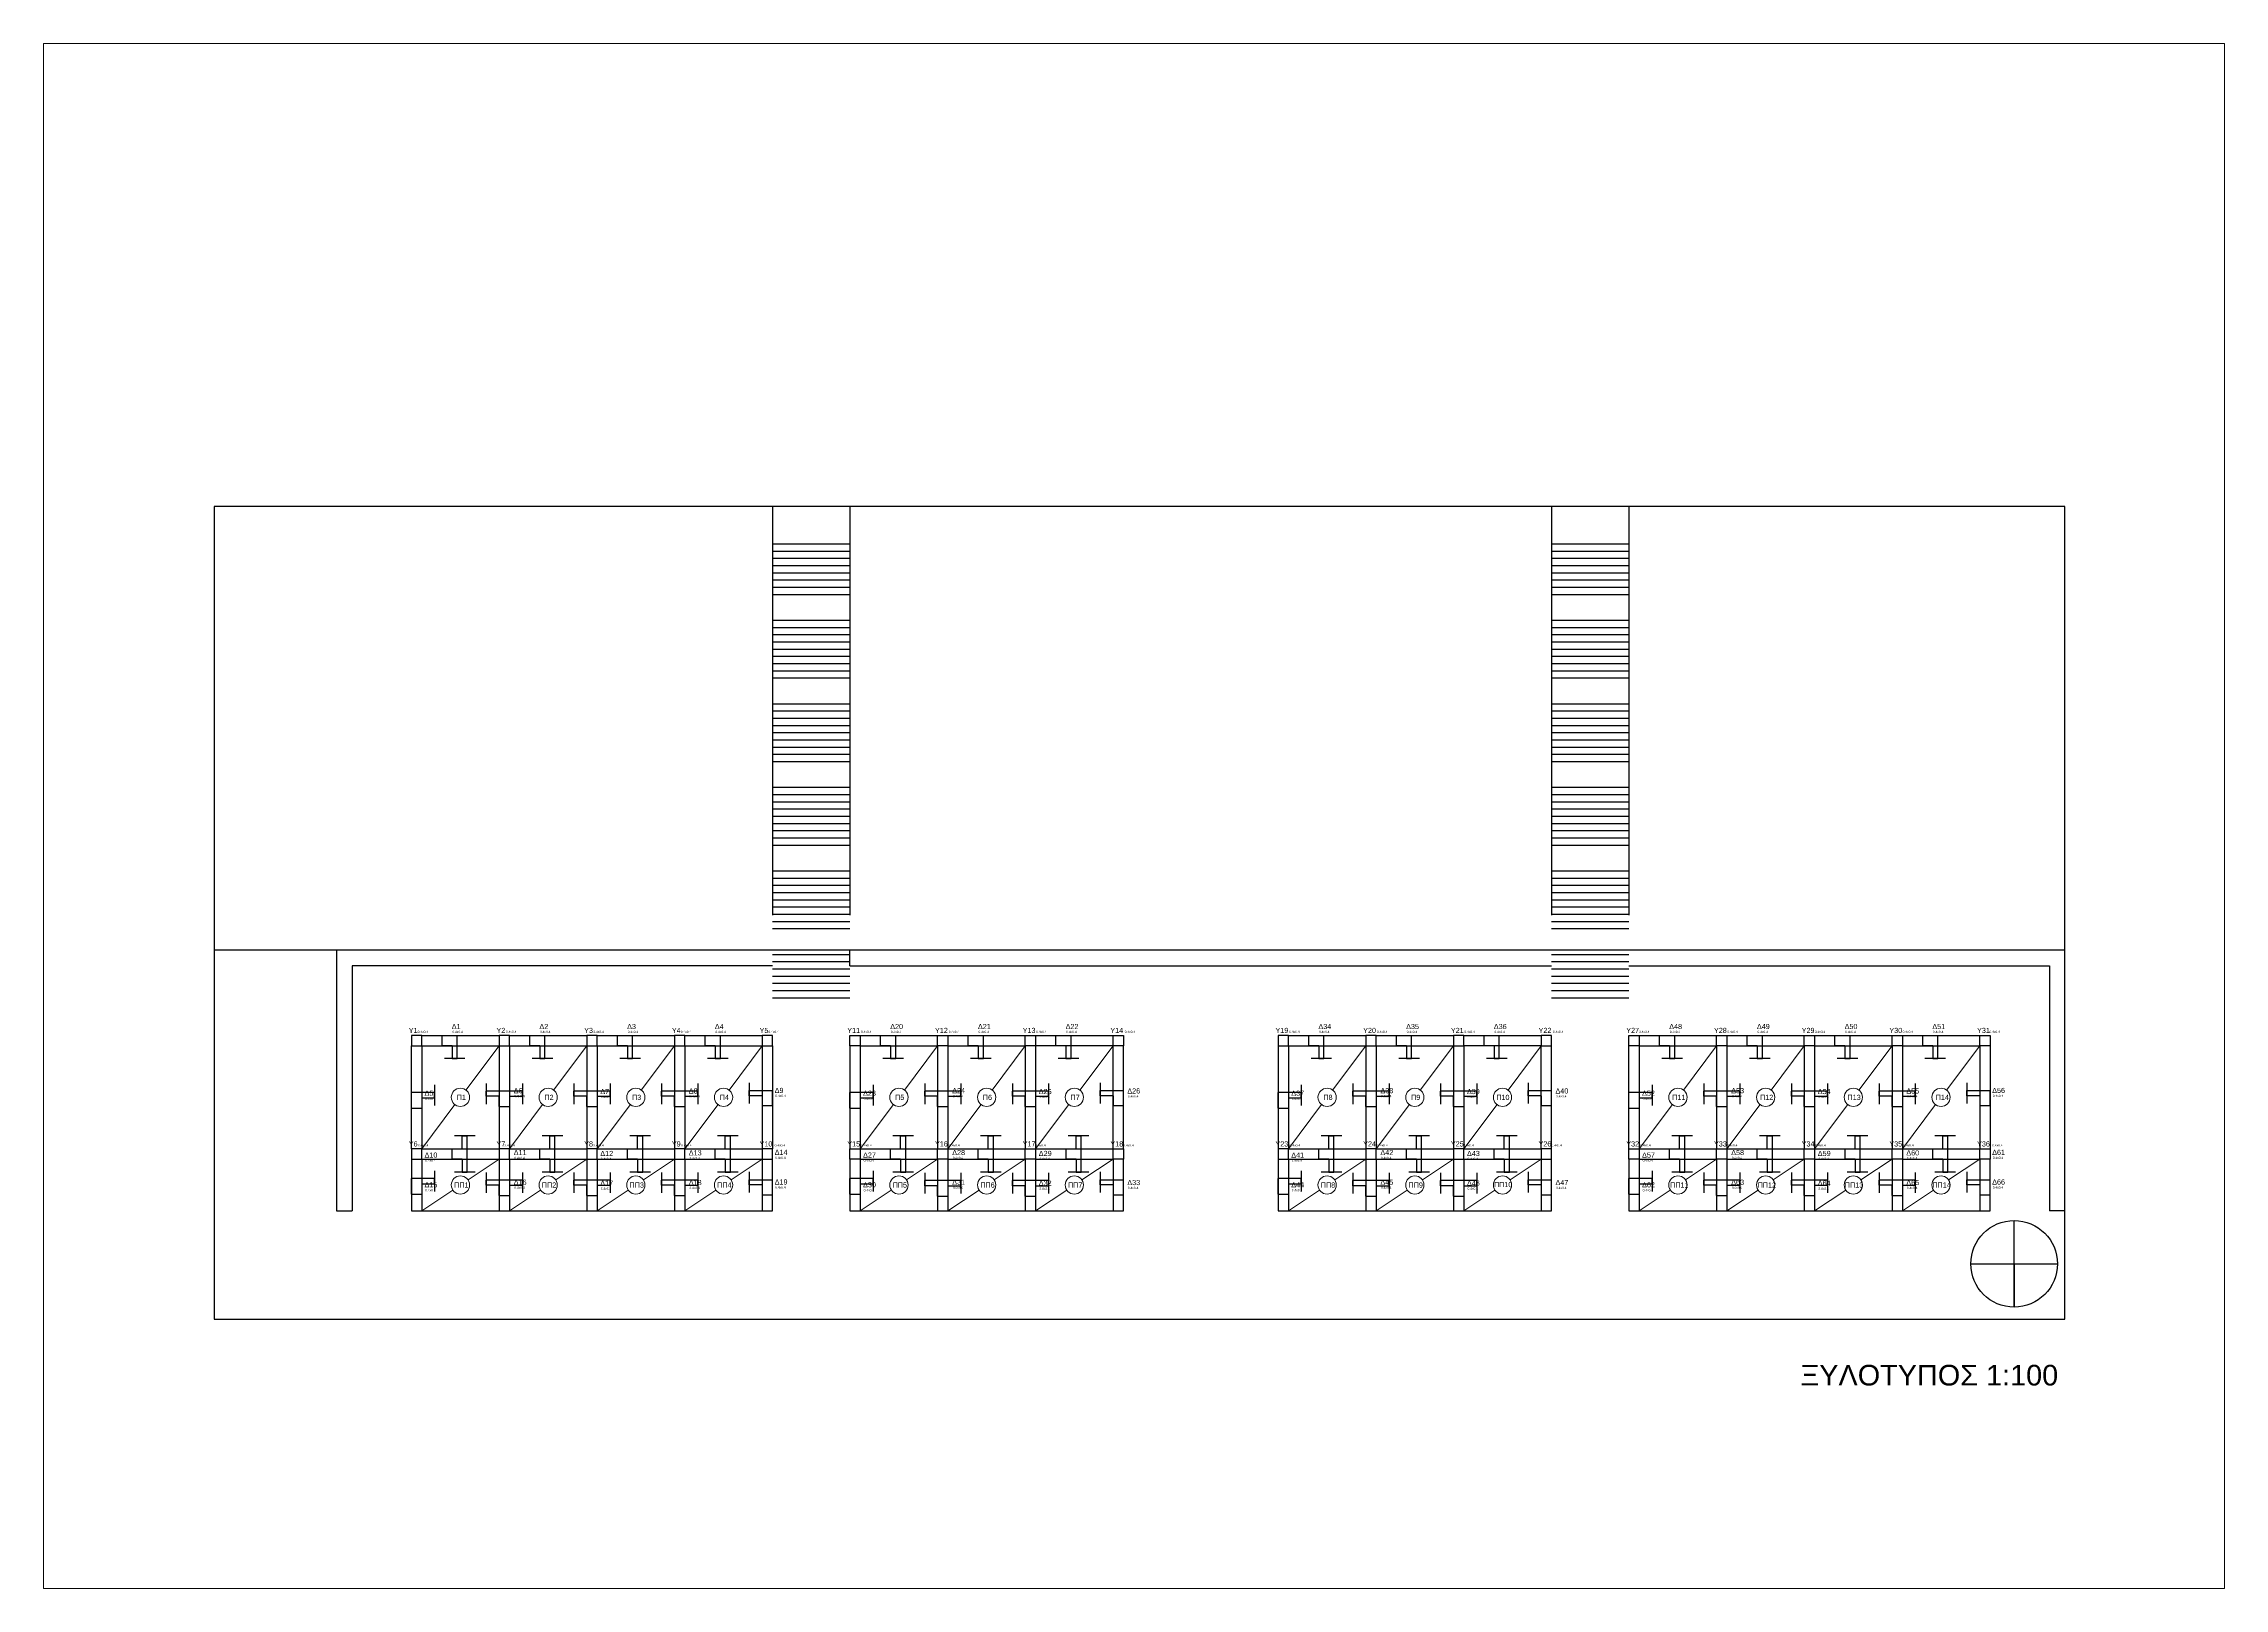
# Paper-space layout 'Layout1' of a CAD drawing. Header units: millimetres. Extents: x -1 to 845, y -1 to 598.
# The model-space entities are those that its viewports show. They can reach past a viewport. Long polylines and large blocks are cut down to what shows.
import ezdxf

# ---------------------------------------------------------------- set-up
doc = ezdxf.new("R2010")
doc.units = ezdxf.units.MM
for name, color, linetype in [('a-epipla', 8, 'Continuous'), ('A-text', 253, 'Continuous'), ('a-toixoi', 5, 'Continuous'), ('diakekomenes', 9, 'Continuous'), ('edafos', 2, 'Continuous'), ('toixoi_provolh', 150, 'Continuous'), ('ypostilwmata', 232, 'Continuous')]:
    doc.layers.add(name, color=color, linetype=linetype)
doc.layers.add('proteinomena iyometra', color=123, linetype='Continuous', lineweight=9)
doc.styles.get("Standard").update_dxf_attribs({"font": 'arial.ttf'})

msp = doc.modelspace()

# ---------------------------------------------------------------- linework, layer by layer
at = {"layer": 'a-epipla'}
for p, q in [((3482.168, 898.572), (3482.168, 901.931)), ((3480.488, 900.252), (3483.847, 900.252))]:
    msp.add_line(p, q, dxfattribs=at)
msp.add_circle((3482.168, 900.252), 1.679, dxfattribs=at)
at = {"layer": 'a-toixoi'}
for p, q in [((3417.135, 912.407), (3417.135, 902.307)), ((3437.035, 911.807), (3437.035, 912.407)), ((3484.135, 902.307), (3484.135, 912.407)), ((3417.735, 911.807), (3417.735, 902.307)), ((3434.035, 911.807), (3417.735, 911.807)), ((3437.035, 911.807), (3464.235, 911.807)), ((3467.235, 911.807), (3483.535, 911.807)), ((3483.535, 911.807), (3483.535, 902.307)), ((3420.435, 909.107), (3423.435, 909.107)), ((3421.211, 909.107), (3421.811, 909.107)), ((3421.211, 909.107), (3421.211, 908.707)), ((3421.811, 908.207), (3421.811, 909.107)), ((3423.835, 909.107), (3426.835, 909.107)), ((3424.611, 909.107), (3425.211, 909.107)), ((3424.611, 909.107), (3424.611, 908.707)), ((3425.211, 908.207), (3425.211, 909.107)), ((3427.235, 909.107), (3430.235, 909.107)), ((3428.011, 909.107), (3428.611, 909.107)), ((3428.011, 909.107), (3428.011, 908.707)), ((3428.611, 908.207), (3428.611, 909.107)), ((3430.635, 909.107), (3433.635, 909.107)), ((3431.411, 909.107), (3432.011, 909.107)), ((3431.411, 909.107), (3431.411, 908.707)), ((3432.011, 908.207), (3432.011, 909.107)), ((3437.435, 909.107), (3440.435, 909.107)), ((3438.211, 909.107), (3438.811, 909.107)), ((3438.211, 909.107), (3438.211, 908.707)), ((3438.811, 908.207), (3438.811, 909.107)), ((3440.835, 909.107), (3443.835, 909.107)), ((3441.611, 909.107), (3442.211, 909.107)), ((3441.611, 909.107), (3441.611, 908.707)), ((3442.211, 908.207), (3442.211, 909.107)), ((3444.235, 909.107), (3447.235, 909.107)), ((3445.011, 909.107), (3445.611, 909.107)), ((3445.011, 909.107), (3445.011, 908.707)), ((3445.611, 908.207), (3445.611, 909.107)), ((3454.035, 909.107), (3457.035, 909.107)), ((3454.811, 909.107), (3455.411, 909.107)), ((3454.811, 909.107), (3454.811, 908.707)), ((3455.411, 908.207), (3455.411, 909.107)), ((3457.435, 909.107), (3460.435, 909.107)), ((3458.211, 909.107), (3458.811, 909.107)), ((3458.211, 909.107), (3458.211, 908.707)), ((3458.811, 908.207), (3458.811, 909.107)), ((3460.835, 909.107), (3463.835, 909.107)), ((3461.611, 909.107), (3462.211, 909.107)), ((3461.611, 909.107), (3461.611, 908.707)), ((3462.211, 908.207), (3462.211, 909.107)), ((3467.635, 909.107), (3470.635, 909.107)), ((3468.411, 909.107), (3469.011, 909.107)), ((3468.411, 909.107), (3468.411, 908.707)), ((3469.011, 908.207), (3469.011, 909.107)), ((3471.035, 909.107), (3474.035, 909.107)), ((3471.811, 909.107), (3472.411, 909.107)), ((3471.811, 909.107), (3471.811, 908.707)), ((3472.411, 908.207), (3472.411, 909.107)), ((3474.435, 909.107), (3477.435, 909.107)), ((3475.211, 909.107), (3475.811, 909.107)), ((3475.211, 909.107), (3475.211, 908.707)), ((3475.811, 908.207), (3475.811, 909.107)), ((3477.835, 909.107), (3480.835, 909.107)), ((3478.611, 909.107), (3479.211, 909.107)), ((3478.611, 909.107), (3478.611, 908.707)), ((3479.211, 908.207), (3479.211, 909.107)), ((3420.035, 904.707), (3420.035, 908.707)), ((3420.435, 908.707), (3423.435, 908.707)), ((3420.435, 908.707), (3420.435, 904.707)), ((3421.611, 908.707), (3421.211, 908.707)), ((3421.611, 908.707), (3421.611, 908.207)), ((3421.611, 908.207), (3421.811, 908.207)), ((3423.435, 908.707), (3423.435, 904.707)), ((3423.835, 908.707), (3423.835, 904.707)), ((3423.835, 908.707), (3426.835, 908.707)), ((3425.011, 908.707), (3424.611, 908.707)), ((3425.011, 908.707), (3425.011, 908.207)), ((3425.011, 908.207), (3425.211, 908.207)), ((3426.835, 908.707), (3426.835, 904.707)), ((3427.235, 908.707), (3427.235, 904.707)), ((3427.235, 908.707), (3430.235, 908.707)), ((3428.411, 908.707), (3428.011, 908.707)), ((3428.411, 908.707), (3428.411, 908.207)), ((3428.411, 908.207), (3428.611, 908.207)), ((3430.235, 908.707), (3430.235, 904.707)), ((3430.635, 908.707), (3430.635, 904.707)), ((3430.635, 908.707), (3433.635, 908.707)), ((3431.811, 908.707), (3431.411, 908.707)), ((3431.811, 908.707), (3431.811, 908.207)), ((3431.811, 908.207), (3432.011, 908.207)), ((3433.635, 908.707), (3433.635, 904.707)), ((3434.035, 908.707), (3434.035, 904.707)), ((3437.035, 908.707), (3437.035, 904.707)), ((3437.435, 908.707), (3437.435, 904.707)), ((3437.435, 908.707), (3440.435, 908.707)), ((3438.611, 908.707), (3438.211, 908.707)), ((3438.611, 908.707), (3438.611, 908.207)), ((3438.611, 908.207), (3438.811, 908.207)), ((3440.435, 908.707), (3440.435, 904.707)), ((3440.835, 908.707), (3443.835, 908.707)), ((3440.835, 908.707), (3440.835, 904.707)), ((3442.011, 908.707), (3441.611, 908.707)), ((3442.011, 908.707), (3442.011, 908.207)), ((3442.011, 908.207), (3442.211, 908.207)), ((3443.835, 908.707), (3443.835, 904.707)), ((3447.235, 908.707), (3444.235, 908.707)), ((3444.235, 908.707), (3444.235, 904.707)), ((3445.411, 908.707), (3445.011, 908.707)), ((3445.411, 908.707), (3445.411, 908.207)), ((3445.411, 908.207), (3445.611, 908.207)), ((3447.235, 904.707), (3447.235, 908.707)), ((3447.635, 904.707), (3447.635, 908.707)), ((3453.635, 908.707), (3453.635, 904.707)), ((3454.035, 908.707), (3454.035, 904.707)), ((3454.035, 908.707), (3457.035, 908.707)), ((3455.211, 908.707), (3454.811, 908.707)), ((3455.211, 908.707), (3455.211, 908.207)), ((3455.211, 908.207), (3455.411, 908.207)), ((3457.035, 908.707), (3457.035, 904.707)), ((3457.435, 908.707), (3460.435, 908.707)), ((3457.435, 908.707), (3457.435, 904.707)), ((3458.611, 908.707), (3458.211, 908.707)), ((3458.611, 908.707), (3458.611, 908.207)), ((3458.611, 908.207), (3458.811, 908.207)), ((3460.435, 908.707), (3460.435, 904.707)), ((3463.835, 908.707), (3460.835, 908.707)), ((3460.835, 908.707), (3460.835, 904.707)), ((3462.011, 908.707), (3461.611, 908.707)), ((3462.011, 908.707), (3462.011, 908.207)), ((3462.011, 908.207), (3462.211, 908.207)), ((3463.835, 904.707), (3463.835, 908.707)), ((3464.235, 904.707), (3464.235, 908.707)), ((3467.235, 904.707), (3467.235, 908.707)), ((3467.635, 908.707), (3470.635, 908.707)), ((3467.635, 908.707), (3467.635, 904.707)), ((3468.811, 908.707), (3468.411, 908.707)), ((3468.811, 908.707), (3468.811, 908.207)), ((3468.811, 908.207), (3469.011, 908.207)), ((3470.635, 908.707), (3470.635, 904.707)), ((3471.035, 908.707), (3471.035, 904.707)), ((3471.035, 908.707), (3474.035, 908.707)), ((3472.211, 908.707), (3471.811, 908.707)), ((3472.211, 908.707), (3472.211, 908.207)), ((3472.211, 908.207), (3472.411, 908.207)), ((3474.035, 908.707), (3474.035, 904.707)), ((3474.435, 908.707), (3474.435, 904.707)), ((3474.435, 908.707), (3477.435, 908.707)), ((3475.611, 908.707), (3475.211, 908.707)), ((3475.611, 908.707), (3475.611, 908.207)), ((3475.611, 908.207), (3475.811, 908.207)), ((3477.435, 908.707), (3477.435, 904.707)), ((3477.835, 908.707), (3477.835, 904.707)), ((3477.835, 908.707), (3480.835, 908.707)), ((3479.011, 908.707), (3478.611, 908.707)), ((3479.011, 908.707), (3479.011, 908.207)), ((3479.011, 908.207), (3479.211, 908.207)), ((3480.835, 908.707), (3480.835, 904.707)), ((3481.235, 908.707), (3481.235, 904.707)), ((3420.035, 906.292), (3420.035, 906.892)), ((3420.935, 906.892), (3420.035, 906.892)), ((3420.435, 906.692), (3420.435, 906.292)), ((3420.435, 906.692), (3420.935, 906.692)), ((3420.935, 906.692), (3420.935, 906.892)), ((3422.935, 906.745), (3422.935, 906.945)), ((3424.335, 906.945), (3422.935, 906.945)), ((3423.435, 906.745), (3422.935, 906.745)), ((3423.435, 906.345), (3423.435, 906.745)), ((3423.435, 906.345), (3423.835, 906.345)), ((3423.835, 906.745), (3423.835, 906.345)), ((3423.835, 906.745), (3424.335, 906.745)), ((3424.335, 906.745), (3424.335, 906.945)), ((3426.335, 906.745), (3426.335, 906.945)), ((3427.735, 906.945), (3426.335, 906.945)), ((3426.835, 906.745), (3426.335, 906.745)), ((3426.835, 906.345), (3426.835, 906.745)), ((3426.835, 906.345), (3427.235, 906.345)), ((3427.235, 906.745), (3427.235, 906.345)), ((3427.235, 906.745), (3427.735, 906.745)), ((3427.735, 906.745), (3427.735, 906.945)), ((3429.735, 906.745), (3429.735, 906.945)), ((3431.135, 906.945), (3429.735, 906.945)), ((3430.235, 906.745), (3429.735, 906.745)), ((3430.235, 906.345), (3430.235, 906.745)), ((3430.235, 906.345), (3430.635, 906.345)), ((3430.635, 906.745), (3430.635, 906.345)), ((3430.635, 906.745), (3431.135, 906.745)), ((3431.135, 906.745), (3431.135, 906.945)), ((3433.135, 906.77), (3433.135, 906.97)), ((3433.135, 906.97), (3434.035, 906.97)), ((3433.635, 906.77), (3433.135, 906.77)), ((3433.635, 906.77), (3433.635, 906.37)), ((3434.035, 906.37), (3433.635, 906.37)), ((3434.035, 906.37), (3434.035, 906.97)), ((3437.035, 906.292), (3437.035, 906.892)), ((3437.935, 906.892), (3437.035, 906.892)), ((3437.435, 906.692), (3437.435, 906.292)), ((3437.435, 906.692), (3437.935, 906.692)), ((3437.935, 906.692), (3437.935, 906.892)), ((3439.935, 906.745), (3439.935, 906.945)), ((3441.335, 906.945), (3439.935, 906.945)), ((3440.435, 906.745), (3439.935, 906.745)), ((3440.435, 906.345), (3440.435, 906.745)), ((3440.435, 906.345), (3440.835, 906.345)), ((3440.835, 906.745), (3440.835, 906.345)), ((3440.835, 906.745), (3441.335, 906.745)), ((3441.335, 906.745), (3441.335, 906.945)), ((3443.335, 906.745), (3443.335, 906.945)), ((3444.735, 906.945), (3443.335, 906.945)), ((3443.835, 906.745), (3443.335, 906.745)), ((3443.835, 906.345), (3443.835, 906.745)), ((3443.835, 906.345), (3444.235, 906.345)), ((3444.235, 906.745), (3444.235, 906.345)), ((3444.235, 906.745), (3444.735, 906.745)), ((3444.735, 906.745), (3444.735, 906.945)), ((3446.735, 906.77), (3446.735, 906.97)), ((3446.735, 906.97), (3447.635, 906.97)), ((3447.235, 906.77), (3446.735, 906.77)), ((3447.235, 906.77), (3447.235, 906.37)), ((3447.635, 906.37), (3447.235, 906.37)), ((3447.635, 906.37), (3447.635, 906.97)), ((3453.635, 906.292), (3453.635, 906.892)), ((3454.535, 906.892), (3453.635, 906.892)), ((3454.035, 906.692), (3454.035, 906.292)), ((3454.035, 906.692), (3454.535, 906.692)), ((3454.535, 906.692), (3454.535, 906.892)), ((3456.535, 906.745), (3456.535, 906.945)), ((3457.935, 906.945), (3456.535, 906.945)), ((3457.035, 906.745), (3456.535, 906.745)), ((3457.035, 906.345), (3457.035, 906.745)), ((3457.035, 906.345), (3457.435, 906.345)), ((3457.435, 906.745), (3457.435, 906.345)), ((3457.435, 906.745), (3457.935, 906.745)), ((3457.935, 906.745), (3457.935, 906.945)), ((3459.935, 906.745), (3459.935, 906.945)), ((3461.335, 906.945), (3459.935, 906.945)), ((3460.435, 906.745), (3459.935, 906.745)), ((3460.435, 906.345), (3460.435, 906.745)), ((3460.435, 906.345), (3460.835, 906.345)), ((3460.835, 906.745), (3460.835, 906.345)), ((3460.835, 906.745), (3461.335, 906.745)), ((3461.335, 906.745), (3461.335, 906.945)), ((3463.335, 906.77), (3463.335, 906.97)), ((3463.335, 906.97), (3464.235, 906.97)), ((3463.835, 906.77), (3463.335, 906.77)), ((3463.835, 906.77), (3463.835, 906.37)), ((3464.235, 906.37), (3463.835, 906.37)), ((3464.235, 906.37), (3464.235, 906.97)), ((3467.235, 906.292), (3467.235, 906.892)), ((3468.135, 906.892), (3467.235, 906.892)), ((3467.635, 906.692), (3467.635, 906.292)), ((3467.635, 906.692), (3468.135, 906.692)), ((3468.135, 906.692), (3468.135, 906.892)), ((3470.135, 906.745), (3470.135, 906.945)), ((3471.535, 906.945), (3470.135, 906.945)), ((3470.635, 906.745), (3470.135, 906.745)), ((3470.635, 906.345), (3470.635, 906.745)), ((3470.635, 906.345), (3471.035, 906.345)), ((3471.035, 906.745), (3471.035, 906.345)), ((3471.035, 906.745), (3471.535, 906.745)), ((3471.535, 906.745), (3471.535, 906.945)), ((3473.535, 906.745), (3473.535, 906.945)), ((3474.935, 906.945), (3473.535, 906.945)), ((3474.035, 906.745), (3473.535, 906.745)), ((3474.035, 906.345), (3474.035, 906.745)), ((3474.035, 906.345), (3474.435, 906.345)), ((3474.435, 906.745), (3474.435, 906.345)), ((3474.435, 906.745), (3474.935, 906.745)), ((3474.935, 906.745), (3474.935, 906.945)), ((3476.935, 906.745), (3476.935, 906.945)), ((3478.335, 906.945), (3476.935, 906.945)), ((3477.435, 906.745), (3476.935, 906.745)), ((3477.435, 906.345), (3477.435, 906.745)), ((3477.435, 906.345), (3477.835, 906.345)), ((3477.835, 906.745), (3477.835, 906.345)), ((3477.835, 906.745), (3478.335, 906.745)), ((3478.335, 906.745), (3478.335, 906.945)), ((3480.335, 906.77), (3480.335, 906.97)), ((3480.335, 906.97), (3481.235, 906.97)), ((3480.835, 906.77), (3480.335, 906.77)), ((3480.835, 906.77), (3480.835, 906.37)), ((3481.235, 906.37), (3480.835, 906.37)), ((3481.235, 906.37), (3481.235, 906.97)), ((3420.035, 906.292), (3420.435, 906.292)), ((3437.035, 906.292), (3437.435, 906.292)), ((3453.635, 906.292), (3454.035, 906.292)), ((3467.235, 906.292), (3467.635, 906.292)), ((3420.435, 904.707), (3423.435, 904.707)), ((3421.6, 904.707), (3422, 904.707)), ((3421.6, 904.707), (3421.6, 904.307)), ((3422, 904.707), (3422, 905.207)), ((3422, 905.207), (3422.2, 905.207)), ((3422.2, 903.807), (3422.2, 905.207)), ((3423.835, 904.707), (3426.835, 904.707)), ((3425, 904.707), (3425.4, 904.707)), ((3425, 904.707), (3425, 904.307)), ((3425.4, 904.707), (3425.4, 905.207)), ((3425.4, 905.207), (3425.6, 905.207)), ((3425.6, 903.807), (3425.6, 905.207)), ((3427.235, 904.707), (3430.235, 904.707)), ((3428.4, 904.707), (3428.8, 904.707)), ((3428.4, 904.707), (3428.4, 904.307)), ((3428.8, 904.707), (3428.8, 905.207)), ((3428.8, 905.207), (3429, 905.207)), ((3429, 903.807), (3429, 905.207)), ((3430.635, 904.707), (3433.635, 904.707)), ((3431.8, 904.707), (3432.2, 904.707)), ((3431.8, 904.707), (3431.8, 904.307)), ((3432.2, 904.707), (3432.2, 905.207)), ((3432.2, 905.207), (3432.4, 905.207)), ((3432.4, 903.807), (3432.4, 905.207)), ((3437.435, 904.707), (3440.435, 904.707)), ((3438.6, 904.707), (3439, 904.707)), ((3438.6, 904.707), (3438.6, 904.307)), ((3439, 904.707), (3439, 905.207)), ((3439, 905.207), (3439.2, 905.207)), ((3439.2, 903.807), (3439.2, 905.207)), ((3440.835, 904.707), (3443.835, 904.707)), ((3442, 904.707), (3442.4, 904.707)), ((3442, 904.707), (3442, 904.307)), ((3442.4, 904.707), (3442.4, 905.207)), ((3442.4, 905.207), (3442.6, 905.207)), ((3442.6, 903.807), (3442.6, 905.207)), ((3444.235, 904.707), (3447.235, 904.707)), ((3445.4, 904.707), (3445.8, 904.707)), ((3445.4, 904.707), (3445.4, 904.307)), ((3445.8, 904.707), (3445.8, 905.207)), ((3445.8, 905.207), (3446, 905.207)), ((3446, 903.807), (3446, 905.207)), ((3454.035, 904.707), (3457.035, 904.707)), ((3455.2, 904.707), (3455.6, 904.707)), ((3455.2, 904.707), (3455.2, 904.307)), ((3455.6, 904.707), (3455.6, 905.207)), ((3455.6, 905.207), (3455.8, 905.207)), ((3455.8, 903.807), (3455.8, 905.207)), ((3457.435, 904.707), (3460.435, 904.707)), ((3458.6, 904.707), (3459, 904.707)), ((3458.6, 904.707), (3458.6, 904.307)), ((3459, 904.707), (3459, 905.207)), ((3459, 905.207), (3459.2, 905.207)), ((3459.2, 903.807), (3459.2, 905.207)), ((3460.835, 904.707), (3463.835, 904.707)), ((3462, 904.707), (3462.4, 904.707)), ((3462, 904.707), (3462, 904.307)), ((3462.4, 904.707), (3462.4, 905.207)), ((3462.4, 905.207), (3462.6, 905.207)), ((3462.6, 903.807), (3462.6, 905.207)), ((3467.635, 904.707), (3470.635, 904.707)), ((3468.8, 904.707), (3469.2, 904.707)), ((3468.8, 904.707), (3468.8, 904.307)), ((3469.2, 904.707), (3469.2, 905.207)), ((3469.2, 905.207), (3469.4, 905.207)), ((3469.4, 903.807), (3469.4, 905.207)), ((3471.035, 904.707), (3474.035, 904.707)), ((3472.2, 904.707), (3472.6, 904.707)), ((3472.2, 904.707), (3472.2, 904.307)), ((3472.6, 904.707), (3472.6, 905.207)), ((3472.6, 905.207), (3472.8, 905.207)), ((3472.8, 903.807), (3472.8, 905.207)), ((3474.435, 904.707), (3477.435, 904.707)), ((3475.6, 904.707), (3476, 904.707)), ((3475.6, 904.707), (3475.6, 904.307)), ((3476, 904.707), (3476, 905.207)), ((3476, 905.207), (3476.2, 905.207)), ((3476.2, 903.807), (3476.2, 905.207)), ((3477.835, 904.707), (3480.835, 904.707)), ((3479, 904.707), (3479.4, 904.707)), ((3479, 904.707), (3479, 904.307)), ((3479.4, 904.707), (3479.4, 905.207)), ((3479.4, 905.207), (3479.6, 905.207)), ((3479.6, 903.807), (3479.6, 905.207)), ((3420.035, 904.307), (3420.035, 902.307)), ((3420.435, 904.307), (3420.435, 902.307)), ((3420.435, 904.307), (3423.435, 904.307)), ((3422, 904.307), (3421.6, 904.307)), ((3422, 904.307), (3422, 903.807)), ((3422, 903.807), (3422.2, 903.807)), ((3423.435, 904.307), (3423.435, 902.307)), ((3423.835, 904.307), (3423.835, 902.307)), ((3423.835, 904.307), (3426.835, 904.307)), ((3425.4, 904.307), (3425, 904.307)), ((3425.4, 904.307), (3425.4, 903.807)), ((3425.4, 903.807), (3425.6, 903.807)), ((3426.835, 904.307), (3426.835, 902.307)), ((3427.235, 904.307), (3427.235, 902.307)), ((3427.235, 904.307), (3430.235, 904.307)), ((3428.8, 904.307), (3428.4, 904.307)), ((3428.8, 904.307), (3428.8, 903.807)), ((3428.8, 903.807), (3429, 903.807)), ((3430.235, 904.307), (3430.235, 902.307)), ((3430.635, 904.307), (3433.635, 904.307)), ((3430.635, 904.307), (3430.635, 902.307)), ((3432.2, 904.307), (3431.8, 904.307)), ((3432.2, 904.307), (3432.2, 903.807)), ((3432.2, 903.807), (3432.4, 903.807)), ((3433.635, 904.307), (3433.635, 902.307)), ((3434.035, 902.307), (3434.035, 904.307)), ((3437.035, 904.307), (3437.035, 902.307)), ((3437.435, 904.307), (3437.435, 902.307)), ((3437.435, 904.307), (3440.435, 904.307)), ((3439, 904.307), (3438.6, 904.307)), ((3439, 904.307), (3439, 903.807)), ((3439, 903.807), (3439.2, 903.807)), ((3440.435, 904.307), (3440.435, 902.307)), ((3440.835, 904.307), (3443.835, 904.307)), ((3440.835, 904.307), (3440.835, 902.307)), ((3442.4, 904.307), (3442, 904.307)), ((3442.4, 904.307), (3442.4, 903.807)), ((3442.4, 903.807), (3442.6, 903.807)), ((3443.835, 904.307), (3443.835, 902.307)), ((3444.235, 904.307), (3447.235, 904.307)), ((3444.235, 904.307), (3444.235, 902.307)), ((3445.8, 904.307), (3445.4, 904.307)), ((3445.8, 904.307), (3445.8, 903.807)), ((3445.8, 903.807), (3446, 903.807)), ((3447.235, 904.307), (3447.235, 902.307)), ((3447.635, 902.307), (3447.635, 904.307)), ((3453.635, 904.307), (3453.635, 902.307)), ((3454.035, 904.307), (3454.035, 902.307)), ((3454.035, 904.307), (3457.035, 904.307)), ((3455.6, 904.307), (3455.2, 904.307)), ((3455.6, 904.307), (3455.6, 903.807)), ((3455.6, 903.807), (3455.8, 903.807)), ((3457.035, 904.307), (3457.035, 902.307)), ((3457.435, 904.307), (3460.435, 904.307)), ((3457.435, 904.307), (3457.435, 902.307)), ((3459, 904.307), (3458.6, 904.307)), ((3459, 904.307), (3459, 903.807)), ((3459, 903.807), (3459.2, 903.807)), ((3460.435, 904.307), (3460.435, 902.307)), ((3460.835, 904.307), (3463.835, 904.307)), ((3460.835, 904.307), (3460.835, 902.307)), ((3462.4, 904.307), (3462, 904.307)), ((3462.4, 904.307), (3462.4, 903.807)), ((3462.4, 903.807), (3462.6, 903.807)), ((3463.835, 904.307), (3463.835, 902.307)), ((3464.235, 902.307), (3464.235, 904.307)), ((3467.235, 904.307), (3467.235, 902.307)), ((3467.635, 904.307), (3467.635, 902.307)), ((3467.635, 904.307), (3470.635, 904.307)), ((3469.2, 904.307), (3468.8, 904.307)), ((3469.2, 904.307), (3469.2, 903.807)), ((3469.2, 903.807), (3469.4, 903.807)), ((3470.635, 904.307), (3470.635, 902.307)), ((3471.035, 904.307), (3471.035, 902.307)), ((3471.035, 904.307), (3474.035, 904.307)), ((3472.6, 904.307), (3472.2, 904.307)), ((3472.6, 904.307), (3472.6, 903.807)), ((3472.6, 903.807), (3472.8, 903.807)), ((3474.035, 904.307), (3474.035, 902.307)), ((3474.435, 904.307), (3474.435, 902.307)), ((3474.435, 904.307), (3477.435, 904.307)), ((3476, 904.307), (3475.6, 904.307)), ((3476, 904.307), (3476, 903.807)), ((3476, 903.807), (3476.2, 903.807)), ((3477.435, 904.307), (3477.435, 902.307)), ((3477.835, 904.307), (3480.835, 904.307)), ((3477.835, 904.307), (3477.835, 902.307)), ((3479.4, 904.307), (3479, 904.307)), ((3479.4, 904.307), (3479.4, 903.807)), ((3479.4, 903.807), (3479.6, 903.807)), ((3480.835, 904.307), (3480.835, 902.307)), ((3481.235, 902.307), (3481.235, 904.307)), ((3420.035, 902.956), (3420.035, 903.556)), ((3420.935, 903.556), (3420.035, 903.556)), ((3420.035, 902.956), (3420.435, 902.956)), ((3420.435, 903.356), (3420.435, 902.956)), ((3420.435, 903.356), (3420.935, 903.356)), ((3420.935, 903.356), (3420.935, 903.556)), ((3422.935, 903.297), (3422.935, 903.497)), ((3424.335, 903.497), (3422.935, 903.497)), ((3423.435, 903.297), (3422.935, 903.297)), ((3423.435, 902.897), (3423.435, 903.297)), ((3423.835, 903.297), (3423.835, 902.897)), ((3423.835, 903.297), (3424.335, 903.297)), ((3424.335, 903.297), (3424.335, 903.497)), ((3426.335, 903.297), (3426.335, 903.497)), ((3427.735, 903.497), (3426.335, 903.497)), ((3426.835, 903.297), (3426.335, 903.297)), ((3426.835, 902.897), (3426.835, 903.297)), ((3427.235, 903.297), (3427.235, 902.897)), ((3427.235, 903.297), (3427.735, 903.297)), ((3427.735, 903.297), (3427.735, 903.497)), ((3429.735, 903.297), (3429.735, 903.497)), ((3431.135, 903.497), (3429.735, 903.497)), ((3430.235, 903.297), (3429.735, 903.297)), ((3430.235, 902.897), (3430.235, 903.297)), ((3430.635, 903.297), (3430.635, 902.897)), ((3430.635, 903.297), (3431.135, 903.297)), ((3431.135, 903.297), (3431.135, 903.497)), ((3433.135, 903.312), (3433.135, 903.512)), ((3433.135, 903.512), (3434.035, 903.512)), ((3433.635, 903.312), (3433.135, 903.312)), ((3433.635, 903.312), (3433.635, 902.912)), ((3434.035, 902.912), (3434.035, 903.512)), ((3437.035, 902.956), (3437.035, 903.556)), ((3437.935, 903.556), (3437.035, 903.556)), ((3437.035, 902.956), (3437.435, 902.956)), ((3437.435, 903.356), (3437.435, 902.956)), ((3437.435, 903.356), (3437.935, 903.356)), ((3437.935, 903.356), (3437.935, 903.556)), ((3439.935, 903.275), (3439.935, 903.475)), ((3441.335, 903.475), (3439.935, 903.475)), ((3440.435, 903.275), (3439.935, 903.275)), ((3440.435, 902.875), (3440.435, 903.275)), ((3440.835, 903.275), (3440.835, 902.875)), ((3440.835, 903.275), (3441.335, 903.275)), ((3441.335, 903.275), (3441.335, 903.475)), ((3443.335, 903.275), (3443.335, 903.475)), ((3444.735, 903.475), (3443.335, 903.475)), ((3443.835, 903.275), (3443.335, 903.275)), ((3443.835, 902.875), (3443.835, 903.275)), ((3444.235, 903.275), (3444.235, 902.875)), ((3444.235, 903.275), (3444.735, 903.275)), ((3444.735, 903.275), (3444.735, 903.475)), ((3446.735, 903.312), (3446.735, 903.512)), ((3446.735, 903.512), (3447.635, 903.512)), ((3447.235, 903.312), (3446.735, 903.312)), ((3447.235, 903.312), (3447.235, 902.912)), ((3447.635, 902.912), (3447.635, 903.512)), ((3453.635, 902.956), (3453.635, 903.556)), ((3454.535, 903.556), (3453.635, 903.556)), ((3453.635, 902.956), (3454.035, 902.956)), ((3454.035, 903.356), (3454.035, 902.956)), ((3454.035, 903.356), (3454.535, 903.356)), ((3454.535, 903.356), (3454.535, 903.556)), ((3456.535, 903.275), (3456.535, 903.475)), ((3457.935, 903.475), (3456.535, 903.475)), ((3457.035, 903.275), (3456.535, 903.275)), ((3457.035, 902.875), (3457.035, 903.275)), ((3457.435, 903.275), (3457.435, 902.875)), ((3457.435, 903.275), (3457.935, 903.275)), ((3457.935, 903.275), (3457.935, 903.475)), ((3459.935, 903.275), (3459.935, 903.475)), ((3461.335, 903.475), (3459.935, 903.475)), ((3460.435, 903.275), (3459.935, 903.275)), ((3460.435, 902.875), (3460.435, 903.275)), ((3460.835, 903.275), (3460.835, 902.875)), ((3460.835, 903.275), (3461.335, 903.275)), ((3461.335, 903.275), (3461.335, 903.475)), ((3463.335, 903.312), (3463.335, 903.512)), ((3463.335, 903.512), (3464.235, 903.512)), ((3463.835, 903.312), (3463.335, 903.312)), ((3463.835, 903.312), (3463.835, 902.912)), ((3464.235, 902.912), (3464.235, 903.512)), ((3467.235, 902.956), (3467.235, 903.556)), ((3468.135, 903.556), (3467.235, 903.556)), ((3467.235, 902.956), (3467.635, 902.956)), ((3467.635, 903.356), (3467.635, 902.956)), ((3467.635, 903.356), (3468.135, 903.356)), ((3468.135, 903.356), (3468.135, 903.556)), ((3470.135, 903.297), (3470.135, 903.497)), ((3471.535, 903.497), (3470.135, 903.497)), ((3470.635, 903.297), (3470.135, 903.297)), ((3470.635, 902.897), (3470.635, 903.297)), ((3471.035, 903.297), (3471.035, 902.897)), ((3471.035, 903.297), (3471.535, 903.297)), ((3471.535, 903.297), (3471.535, 903.497)), ((3473.535, 903.297), (3473.535, 903.497)), ((3474.935, 903.497), (3473.535, 903.497)), ((3474.035, 903.297), (3473.535, 903.297)), ((3474.035, 902.897), (3474.035, 903.297)), ((3474.435, 903.297), (3474.435, 902.897)), ((3474.435, 903.297), (3474.935, 903.297)), ((3474.935, 903.297), (3474.935, 903.497)), ((3476.935, 903.297), (3476.935, 903.497)), ((3478.335, 903.497), (3476.935, 903.497)), ((3477.435, 903.297), (3476.935, 903.297)), ((3477.435, 902.897), (3477.435, 903.297)), ((3477.835, 903.297), (3477.835, 902.897)), ((3477.835, 903.297), (3478.335, 903.297)), ((3478.335, 903.297), (3478.335, 903.497)), ((3480.335, 903.312), (3480.335, 903.512)), ((3480.335, 903.512), (3481.235, 903.512)), ((3480.835, 903.312), (3480.335, 903.312)), ((3480.835, 903.312), (3480.835, 902.912)), ((3481.235, 902.912), (3481.235, 903.512)), ((3417.135, 902.307), (3417.735, 902.307)), ((3420.035, 902.307), (3420.435, 902.307)), ((3423.435, 902.897), (3423.835, 902.897)), ((3423.435, 902.307), (3423.835, 902.307)), ((3426.835, 902.897), (3427.235, 902.897)), ((3426.835, 902.307), (3427.235, 902.307)), ((3430.235, 902.897), (3430.635, 902.897)), ((3430.235, 902.307), (3430.635, 902.307)), ((3434.035, 902.912), (3433.635, 902.912)), ((3433.635, 902.307), (3434.035, 902.307)), ((3437.035, 902.307), (3437.435, 902.307)), ((3440.435, 902.875), (3440.835, 902.875)), ((3440.435, 902.307), (3440.835, 902.307)), ((3443.835, 902.875), (3444.235, 902.875)), ((3443.835, 902.307), (3444.235, 902.307)), ((3447.635, 902.912), (3447.235, 902.912)), ((3447.235, 902.307), (3447.635, 902.307)), ((3453.635, 902.307), (3454.035, 902.307)), ((3457.035, 902.875), (3457.435, 902.875)), ((3457.035, 902.307), (3457.435, 902.307)), ((3460.435, 902.875), (3460.835, 902.875)), ((3460.435, 902.307), (3460.835, 902.307)), ((3464.235, 902.912), (3463.835, 902.912)), ((3463.835, 902.307), (3464.235, 902.307)), ((3467.235, 902.307), (3467.635, 902.307)), ((3470.635, 902.897), (3471.035, 902.897)), ((3470.635, 902.307), (3471.035, 902.307)), ((3474.035, 902.897), (3474.435, 902.897)), ((3474.035, 902.307), (3474.435, 902.307)), ((3477.435, 902.897), (3477.835, 902.897)), ((3477.435, 902.307), (3477.835, 902.307)), ((3481.235, 902.912), (3480.835, 902.912)), ((3480.835, 902.307), (3481.235, 902.307)), ((3484.135, 902.307), (3483.535, 902.307))]:
    msp.add_line(p, q, dxfattribs=at)
at = {"layer": 'diakekomenes'}
for p, q in [((3434.035, 929.607), (3434.035, 913.767)), ((3437.035, 929.607), (3437.035, 924.267)), ((3464.235, 929.607), (3464.235, 913.767)), ((3467.235, 929.607), (3467.235, 924.267)), ((3434.035, 928.167), (3437.035, 928.167)), ((3434.035, 927.887), (3437.035, 927.887)), ((3434.035, 927.607), (3437.035, 927.607)), ((3464.235, 928.167), (3467.235, 928.167)), ((3464.235, 927.887), (3467.235, 927.887)), ((3464.235, 927.607), (3467.235, 927.607)), ((3434.035, 927.327), (3437.035, 927.327)), ((3434.035, 927.047), (3437.035, 927.047)), ((3434.035, 926.767), (3437.035, 926.767)), ((3464.235, 927.327), (3467.235, 927.327)), ((3464.235, 927.047), (3467.235, 927.047)), ((3464.235, 926.767), (3467.235, 926.767)), ((3434.035, 926.487), (3437.035, 926.487)), ((3434.035, 926.207), (3437.035, 926.207)), ((3464.235, 926.487), (3467.235, 926.487)), ((3464.235, 926.207), (3467.235, 926.207)), ((3434.035, 925.207), (3437.035, 925.207)), ((3434.035, 924.927), (3437.035, 924.927)), ((3464.235, 925.207), (3467.235, 925.207)), ((3464.235, 924.927), (3467.235, 924.927)), ((3434.035, 924.647), (3437.035, 924.647)), ((3434.035, 924.367), (3437.035, 924.367)), ((3434.035, 924.087), (3437.035, 924.087)), ((3437.035, 924.267), (3437.035, 913.767)), ((3464.235, 924.647), (3467.235, 924.647)), ((3464.235, 924.367), (3467.235, 924.367)), ((3464.235, 924.087), (3467.235, 924.087)), ((3467.235, 924.267), (3467.235, 913.767)), ((3434.035, 923.807), (3437.035, 923.807)), ((3434.035, 923.527), (3437.035, 923.527)), ((3434.035, 923.247), (3437.035, 923.247)), ((3464.235, 923.807), (3467.235, 923.807)), ((3464.235, 923.527), (3467.235, 923.527)), ((3464.235, 923.247), (3467.235, 923.247)), ((3434.035, 922.967), (3437.035, 922.967)), ((3464.235, 922.967), (3467.235, 922.967)), ((3434.035, 921.967), (3437.035, 921.967)), ((3434.035, 921.687), (3437.035, 921.687)), ((3464.235, 921.967), (3467.235, 921.967)), ((3464.235, 921.687), (3467.235, 921.687)), ((3434.035, 921.407), (3437.035, 921.407)), ((3434.035, 921.127), (3437.035, 921.127)), ((3434.035, 920.847), (3437.035, 920.847)), ((3464.235, 921.407), (3467.235, 921.407)), ((3464.235, 921.127), (3467.235, 921.127)), ((3464.235, 920.847), (3467.235, 920.847)), ((3434.035, 920.567), (3437.035, 920.567)), ((3434.035, 920.287), (3437.035, 920.287)), ((3434.035, 920.007), (3437.035, 920.007)), ((3464.235, 920.567), (3467.235, 920.567)), ((3464.235, 920.287), (3467.235, 920.287)), ((3464.235, 920.007), (3467.235, 920.007)), ((3434.035, 919.727), (3437.035, 919.727)), ((3464.235, 919.727), (3467.235, 919.727)), ((3434.035, 918.727), (3437.035, 918.727)), ((3434.035, 918.447), (3437.035, 918.447)), ((3434.035, 918.167), (3437.035, 918.167)), ((3464.235, 918.727), (3467.235, 918.727)), ((3464.235, 918.447), (3467.235, 918.447)), ((3464.235, 918.167), (3467.235, 918.167)), ((3434.035, 917.887), (3437.035, 917.887)), ((3434.035, 917.607), (3437.035, 917.607)), ((3434.035, 917.327), (3437.035, 917.327)), ((3464.235, 917.887), (3467.235, 917.887)), ((3464.235, 917.607), (3467.235, 917.607)), ((3464.235, 917.327), (3467.235, 917.327)), ((3434.035, 917.047), (3437.035, 917.047)), ((3434.035, 916.767), (3437.035, 916.767)), ((3434.035, 916.487), (3437.035, 916.487)), ((3464.235, 917.047), (3467.235, 917.047)), ((3464.235, 916.767), (3467.235, 916.767)), ((3464.235, 916.487), (3467.235, 916.487)), ((3434.035, 915.487), (3437.035, 915.487)), ((3434.035, 915.207), (3437.035, 915.207)), ((3434.035, 914.927), (3437.035, 914.927)), ((3464.235, 915.487), (3467.235, 915.487)), ((3464.235, 915.207), (3467.235, 915.207)), ((3464.235, 914.927), (3467.235, 914.927)), ((3434.035, 914.647), (3437.035, 914.647)), ((3434.035, 914.367), (3437.035, 914.367)), ((3434.035, 914.087), (3437.035, 914.087)), ((3464.235, 914.647), (3467.235, 914.647)), ((3464.235, 914.367), (3467.235, 914.367)), ((3464.235, 914.087), (3467.235, 914.087)), ((3434.035, 913.807), (3437.035, 913.807)), ((3434.035, 913.527), (3437.035, 913.527)), ((3434.035, 913.247), (3437.035, 913.247)), ((3464.235, 913.807), (3467.235, 913.807)), ((3464.235, 913.527), (3467.235, 913.527)), ((3464.235, 913.247), (3467.235, 913.247)), ((3434.035, 912.247), (3437.035, 912.247)), ((3464.235, 912.247), (3467.235, 912.247)), ((3434.035, 911.967), (3437.035, 911.967)), ((3434.035, 911.687), (3437.035, 911.687)), ((3434.035, 911.407), (3437.035, 911.407)), ((3464.235, 911.967), (3467.235, 911.967)), ((3464.235, 911.687), (3467.235, 911.687)), ((3464.235, 911.407), (3467.235, 911.407)), ((3434.035, 911.127), (3437.035, 911.127)), ((3434.035, 910.847), (3437.035, 910.847)), ((3434.035, 910.567), (3437.035, 910.567)), ((3464.235, 911.127), (3467.235, 911.127)), ((3464.235, 910.847), (3467.235, 910.847)), ((3464.235, 910.567), (3467.235, 910.567)), ((3422.111, 908.207), (3421.311, 908.207)), ((3425.511, 908.207), (3424.711, 908.207)), ((3428.911, 908.207), (3428.111, 908.207)), ((3432.311, 908.207), (3431.511, 908.207)), ((3439.111, 908.207), (3438.311, 908.207)), ((3442.511, 908.207), (3441.711, 908.207)), ((3445.911, 908.207), (3445.111, 908.207)), ((3455.711, 908.207), (3454.911, 908.207)), ((3459.111, 908.207), (3458.311, 908.207)), ((3462.511, 908.207), (3461.711, 908.207)), ((3469.311, 908.207), (3468.511, 908.207)), ((3472.711, 908.207), (3471.911, 908.207)), ((3476.111, 908.207), (3475.311, 908.207)), ((3479.511, 908.207), (3478.711, 908.207)), ((3420.935, 907.192), (3420.935, 906.392)), ((3422.935, 907.245), (3422.935, 906.445)), ((3424.335, 907.245), (3424.335, 906.445)), ((3426.335, 907.245), (3426.335, 906.445)), ((3427.735, 907.245), (3427.735, 906.445)), ((3429.735, 907.245), (3429.735, 906.445)), ((3431.135, 907.245), (3431.135, 906.445)), ((3433.135, 907.27), (3433.135, 906.47)), ((3437.935, 907.192), (3437.935, 906.392)), ((3439.935, 907.245), (3439.935, 906.445)), ((3441.335, 907.245), (3441.335, 906.445)), ((3443.335, 907.245), (3443.335, 906.445)), ((3444.735, 907.245), (3444.735, 906.445)), ((3446.735, 907.27), (3446.735, 906.47)), ((3454.535, 907.192), (3454.535, 906.392)), ((3456.535, 907.245), (3456.535, 906.445)), ((3457.935, 907.245), (3457.935, 906.445)), ((3459.935, 907.245), (3459.935, 906.445)), ((3461.335, 907.245), (3461.335, 906.445)), ((3463.335, 907.27), (3463.335, 906.47)), ((3468.135, 907.192), (3468.135, 906.392)), ((3470.135, 907.245), (3470.135, 906.445)), ((3471.535, 907.245), (3471.535, 906.445)), ((3473.535, 907.245), (3473.535, 906.445)), ((3474.935, 907.245), (3474.935, 906.445)), ((3476.935, 907.245), (3476.935, 906.445)), ((3478.335, 907.245), (3478.335, 906.445)), ((3480.335, 907.27), (3480.335, 906.47)), ((3422.5, 905.207), (3421.7, 905.207)), ((3425.9, 905.207), (3425.1, 905.207)), ((3429.3, 905.207), (3428.5, 905.207)), ((3432.7, 905.207), (3431.9, 905.207)), ((3439.5, 905.207), (3438.7, 905.207)), ((3442.9, 905.207), (3442.1, 905.207)), ((3446.3, 905.207), (3445.5, 905.207)), ((3456.1, 905.207), (3455.3, 905.207)), ((3459.5, 905.207), (3458.7, 905.207)), ((3462.9, 905.207), (3462.1, 905.207)), ((3469.7, 905.207), (3468.9, 905.207)), ((3473.1, 905.207), (3472.3, 905.207)), ((3476.5, 905.207), (3475.7, 905.207)), ((3479.9, 905.207), (3479.1, 905.207)), ((3420.935, 903.856), (3420.935, 903.056)), ((3422.5, 903.807), (3421.7, 903.807)), ((3422.935, 903.797), (3422.935, 902.997)), ((3424.335, 903.797), (3424.335, 902.997)), ((3425.9, 903.807), (3425.1, 903.807)), ((3426.335, 903.797), (3426.335, 902.997)), ((3427.735, 903.797), (3427.735, 902.997)), ((3429.3, 903.807), (3428.5, 903.807)), ((3429.735, 903.797), (3429.735, 902.997)), ((3431.135, 903.797), (3431.135, 902.997)), ((3432.7, 903.807), (3431.9, 903.807)), ((3433.135, 903.812), (3433.135, 903.012)), ((3437.935, 903.856), (3437.935, 903.056)), ((3439.5, 903.807), (3438.7, 903.807)), ((3442.9, 903.807), (3442.1, 903.807)), ((3446.3, 903.807), (3445.5, 903.807)), ((3446.735, 903.812), (3446.735, 903.012)), ((3454.535, 903.856), (3454.535, 903.056)), ((3456.1, 903.807), (3455.3, 903.807)), ((3459.5, 903.807), (3458.7, 903.807)), ((3462.9, 903.807), (3462.1, 903.807)), ((3463.335, 903.812), (3463.335, 903.012)), ((3468.135, 903.856), (3468.135, 903.056)), ((3469.7, 903.807), (3468.9, 903.807)), ((3470.135, 903.797), (3470.135, 902.997)), ((3471.535, 903.797), (3471.535, 902.997)), ((3473.1, 903.807), (3472.3, 903.807)), ((3473.535, 903.797), (3473.535, 902.997)), ((3474.935, 903.797), (3474.935, 902.997)), ((3476.5, 903.807), (3475.7, 903.807)), ((3476.935, 903.797), (3476.935, 902.997)), ((3478.335, 903.797), (3478.335, 902.997)), ((3479.9, 903.807), (3479.1, 903.807)), ((3480.335, 903.812), (3480.335, 903.012)), ((3439.935, 903.775), (3439.935, 902.975)), ((3441.335, 903.775), (3441.335, 902.975)), ((3443.335, 903.775), (3443.335, 902.975)), ((3444.735, 903.775), (3444.735, 902.975)), ((3456.535, 903.775), (3456.535, 902.975)), ((3457.935, 903.775), (3457.935, 902.975)), ((3459.935, 903.775), (3459.935, 902.975)), ((3461.335, 903.775), (3461.335, 902.975)), ((3420.035, 902.307), (3434.035, 902.307)), ((3437.035, 902.307), (3447.635, 902.307)), ((3453.635, 902.307), (3464.235, 902.307)), ((3467.235, 902.307), (3481.235, 902.307))]:
    msp.add_line(p, q, dxfattribs=at)
at = {"layer": 'edafos'}
for p, q in [((3484.135, 912.407), (3412.385, 912.407)), ((3482.168, 900.252), (3482.168, 898.572)), ((3482.168, 898.572), (3482.168, 900.252)), ((3482.168, 900.252), (3482.168, 898.572)), ((3482.168, 898.572), (3482.168, 900.252))]:
    msp.add_line(p, q, dxfattribs=at)
msp.add_lwpolyline([(3412.385, 898.107), (3484.135, 898.107), (3484.135, 929.607), (3412.385, 929.607)], close=True, dxfattribs=at)
at = {"layer": 'proteinomena iyometra'}
for p, q in [((3422.148, 906.99), (3423.435, 908.707)), ((3425.548, 906.99), (3426.835, 908.707)), ((3428.948, 906.99), (3430.235, 908.707)), ((3432.348, 906.99), (3433.635, 908.707)), ((3439.148, 906.99), (3440.435, 908.707)), ((3442.548, 906.99), (3443.835, 908.707)), ((3445.948, 906.99), (3447.235, 908.707)), ((3455.748, 906.99), (3457.035, 908.707)), ((3459.148, 906.99), (3460.435, 908.707)), ((3462.548, 906.99), (3463.835, 908.707)), ((3469.348, 906.99), (3470.635, 908.707)), ((3472.748, 906.99), (3474.035, 908.707)), ((3476.148, 906.99), (3477.435, 908.707)), ((3479.548, 906.99), (3480.835, 908.707)), ((3420.435, 904.707), (3421.723, 906.423)), ((3423.835, 904.707), (3425.123, 906.423)), ((3427.235, 904.707), (3428.523, 906.423)), ((3430.635, 904.707), (3431.923, 906.423)), ((3437.435, 904.707), (3438.723, 906.423)), ((3440.835, 904.707), (3442.123, 906.423)), ((3444.235, 904.707), (3445.523, 906.423)), ((3454.035, 904.707), (3455.323, 906.423)), ((3457.435, 904.707), (3458.723, 906.423)), ((3460.835, 904.707), (3462.123, 906.423)), ((3467.635, 904.707), (3468.923, 906.423)), ((3471.035, 904.707), (3472.323, 906.423)), ((3474.435, 904.707), (3475.723, 906.423)), ((3477.835, 904.707), (3479.123, 906.423)), ((3422.23, 903.503), (3423.435, 904.307)), ((3425.63, 903.503), (3426.835, 904.307)), ((3429.03, 903.503), (3430.235, 904.307)), ((3432.43, 903.503), (3433.635, 904.307)), ((3439.23, 903.503), (3440.435, 904.307)), ((3442.63, 903.503), (3443.835, 904.307)), ((3446.03, 903.503), (3447.235, 904.307)), ((3455.83, 903.503), (3457.035, 904.307)), ((3459.23, 903.503), (3460.435, 904.307)), ((3462.63, 903.503), (3463.835, 904.307)), ((3469.43, 903.503), (3470.635, 904.307)), ((3472.83, 903.503), (3474.035, 904.307)), ((3476.23, 903.503), (3477.435, 904.307)), ((3479.63, 903.503), (3480.835, 904.307)), ((3420.435, 902.307), (3421.64, 903.11)), ((3423.835, 902.307), (3425.04, 903.11)), ((3427.235, 902.307), (3428.44, 903.11)), ((3430.635, 902.307), (3431.84, 903.11)), ((3437.435, 902.307), (3438.64, 903.11)), ((3440.835, 902.307), (3442.04, 903.11)), ((3444.235, 902.307), (3445.44, 903.11)), ((3454.035, 902.307), (3455.24, 903.11)), ((3457.435, 902.307), (3458.64, 903.11)), ((3460.835, 902.307), (3462.04, 903.11)), ((3467.635, 902.307), (3468.84, 903.11)), ((3471.035, 902.307), (3472.24, 903.11)), ((3474.435, 902.307), (3475.64, 903.11)), ((3477.835, 902.307), (3479.04, 903.11))]:
    msp.add_line(p, q, dxfattribs=at)
for centre in [(3421.935, 906.707), (3425.335, 906.707), (3428.735, 906.707), (3432.135, 906.707), (3438.935, 906.707), (3442.335, 906.707), (3445.735, 906.707), (3455.535, 906.707), (3458.935, 906.707), (3462.335, 906.707), (3469.135, 906.707), (3472.535, 906.707), (3475.935, 906.707), (3479.335, 906.707), (3421.935, 903.307), (3425.335, 903.307), (3428.735, 903.307), (3432.135, 903.307), (3438.935, 903.307), (3442.335, 903.307), (3445.735, 903.307), (3455.535, 903.307), (3458.935, 903.307), (3462.335, 903.307), (3469.135, 903.307), (3472.535, 903.307), (3475.935, 903.307), (3479.335, 903.307)]:
    msp.add_circle(centre, 0.354, dxfattribs=at)
at = {"layer": 'ypostilwmata'}
for points in [[(3420.435, 909.107), (3420.035, 909.107), (3420.035, 908.707), (3420.435, 908.707)], [(3423.835, 909.107), (3423.435, 909.107), (3423.435, 908.707), (3423.835, 908.707)], [(3427.235, 909.107), (3426.835, 909.107), (3426.835, 908.707), (3427.235, 908.707)], [(3430.635, 909.107), (3430.235, 909.107), (3430.235, 908.707), (3430.635, 908.707)], [(3434.035, 909.107), (3433.635, 909.107), (3433.635, 908.707), (3434.035, 908.707)], [(3437.035, 909.107), (3437.435, 909.107), (3437.435, 908.707), (3437.035, 908.707)], [(3440.435, 909.107), (3440.835, 909.107), (3440.835, 908.707), (3440.435, 908.707)], [(3443.835, 909.107), (3444.235, 909.107), (3444.235, 908.707), (3443.835, 908.707)], [(3447.235, 909.107), (3447.635, 909.107), (3447.635, 908.707), (3447.235, 908.707)], [(3454.035, 909.107), (3453.635, 909.107), (3453.635, 908.707), (3454.035, 908.707)], [(3457.435, 909.107), (3457.035, 909.107), (3457.035, 908.707), (3457.435, 908.707)], [(3460.835, 909.107), (3460.435, 909.107), (3460.435, 908.707), (3460.835, 908.707)], [(3464.235, 909.107), (3463.835, 909.107), (3463.835, 908.707), (3464.235, 908.707)], [(3467.235, 909.107), (3467.635, 909.107), (3467.635, 908.707), (3467.235, 908.707)], [(3470.635, 909.107), (3471.035, 909.107), (3471.035, 908.707), (3470.635, 908.707)], [(3474.035, 909.107), (3474.435, 909.107), (3474.435, 908.707), (3474.035, 908.707)], [(3477.435, 909.107), (3477.835, 909.107), (3477.835, 908.707), (3477.435, 908.707)], [(3480.835, 909.107), (3481.235, 909.107), (3481.235, 908.707), (3480.835, 908.707)], [(3420.435, 904.707), (3420.035, 904.707), (3420.035, 904.307), (3420.435, 904.307)], [(3423.835, 904.707), (3423.435, 904.707), (3423.435, 904.307), (3423.835, 904.307)], [(3427.235, 904.707), (3426.835, 904.707), (3426.835, 904.307), (3427.235, 904.307)], [(3430.635, 904.707), (3430.235, 904.707), (3430.235, 904.307), (3430.635, 904.307)], [(3434.035, 904.707), (3433.635, 904.707), (3433.635, 904.307), (3434.035, 904.307)], [(3437.035, 904.707), (3437.435, 904.707), (3437.435, 904.307), (3437.035, 904.307)], [(3440.435, 904.707), (3440.835, 904.707), (3440.835, 904.307), (3440.435, 904.307)], [(3443.835, 904.707), (3444.235, 904.707), (3444.235, 904.307), (3443.835, 904.307)], [(3447.235, 904.707), (3447.635, 904.707), (3447.635, 904.307), (3447.235, 904.307)], [(3454.035, 904.707), (3453.635, 904.707), (3453.635, 904.307), (3454.035, 904.307)], [(3457.435, 904.707), (3457.035, 904.707), (3457.035, 904.307), (3457.435, 904.307)], [(3460.835, 904.707), (3460.435, 904.707), (3460.435, 904.307), (3460.835, 904.307)], [(3464.235, 904.707), (3463.835, 904.707), (3463.835, 904.307), (3464.235, 904.307)], [(3467.235, 904.707), (3467.635, 904.707), (3467.635, 904.307), (3467.235, 904.307)], [(3470.635, 904.707), (3471.035, 904.707), (3471.035, 904.307), (3470.635, 904.307)], [(3474.035, 904.707), (3474.435, 904.707), (3474.435, 904.307), (3474.035, 904.307)], [(3477.435, 904.707), (3477.835, 904.707), (3477.835, 904.307), (3477.435, 904.307)], [(3480.835, 904.707), (3481.235, 904.707), (3481.235, 904.307), (3480.835, 904.307)]]:
    msp.add_lwpolyline(points, close=True, dxfattribs=at)

# ---------------------------------------------------------------- texts
at = {"layer": 'a-epipla', "insert": (3473.888, 896.334), "char_height": 0.8, "attachment_point": 1}
msp.add_mtext_dynamic_manual_height_columns('ΞΥΛΟΤΥΠΟΣ 1:100', width=13.87388, gutter_width=12.5, heights=[0], dxfattribs=at)
at = {"layer": 'A-text', "attachment_point": 1}
for s, width, heights, insert, char_height in [('Y1', 3.03177, [0], (3419.932, 909.4), 0.2), ('0.4x0.4', 0.2788, [0.119], (3420.277, 909.289), 0.088), ('Δ1', 0.72031, [0.364], (3421.598, 909.552), 0.2), ('0.4x0.4', 0.2788, [0.119], (3421.62, 909.286), 0.088), ('Y2', 3.03177, [0], (3423.332, 909.4), 0.2), ('0.4x0.4', 0.2788, [0.119], (3423.7, 909.289), 0.088), ('Δ2', 0.72031, [0.364], (3424.998, 909.552), 0.2), ('0.4x0.4', 0.2788, [0.119], (3425.02, 909.286), 0.088), ('Y3', 3.03177, [0], (3426.732, 909.4), 0.2), ('0.4x0.4', 0.2788, [0.119], (3427.09, 909.294), 0.088), ('Δ3', 0.72031, [0.364], (3428.398, 909.552), 0.2), ('0.4x0.4', 0.2788, [0.119], (3428.42, 909.286), 0.088), ('Y4', 3.03177, [0], (3430.132, 909.4), 0.2), ('0.4x0.4', 0.2788, [0.119], (3430.478, 909.289), 0.088), ('Δ4', 0.72031, [0.364], (3431.798, 909.552), 0.2), ('0.4x0.4', 0.2788, [0.119], (3431.82, 909.286), 0.088), ('Y5', 3.03177, [0], (3433.532, 909.4), 0.2), ('0.4x0.4', 0.2788, [0.119], (3433.876, 909.289), 0.088), ('Y11', 3.03177, [0], (3436.932, 909.4), 0.2), ('0.4x0.4', 0.2788, [0.119], (3437.464, 909.289), 0.088), ('Δ20', 0.72031, [0.364], (3438.598, 909.552), 0.2), ('0.4x0.4', 0.2788, [0.119], (3438.62, 909.286), 0.088), ('Y12', 3.03177, [0], (3440.332, 909.4), 0.2), ('0.4x0.4', 0.2788, [0.119], (3440.869, 909.289), 0.088), ('Δ21', 0.72031, [0.364], (3441.998, 909.552), 0.2), ('0.4x0.4', 0.2788, [0.119], (3442.02, 909.286), 0.088), ('Y13', 3.03177, [0], (3443.732, 909.4), 0.2), ('0.4x0.4', 0.2788, [0.119], (3444.255, 909.289), 0.088), ('Δ22', 0.72031, [0.364], (3445.398, 909.552), 0.2), ('0.4x0.4', 0.2788, [0.119], (3445.42, 909.286), 0.088), ('Y14', 3.03177, [0], (3447.132, 909.4), 0.2), ('0.4x0.4', 0.2788, [0.119], (3447.687, 909.289), 0.088), ('Y19', 3.03177, [0], (3453.532, 909.4), 0.2), ('0.4x0.4', 0.2788, [0.119], (3454.064, 909.289), 0.088), ('Δ34', 0.72031, [0.364], (3455.198, 909.552), 0.2), ('0.4x0.4', 0.2788, [0.119], (3455.22, 909.286), 0.088), ('Y20', 3.03177, [0], (3456.932, 909.4), 0.2), ('0.4x0.4', 0.2788, [0.119], (3457.469, 909.289), 0.088), ('Δ35', 0.72031, [0.364], (3458.598, 909.552), 0.2), ('0.4x0.4', 0.2788, [0.119], (3458.62, 909.286), 0.088), ('Y21', 3.03177, [0], (3460.332, 909.4), 0.2), ('0.4x0.4', 0.2788, [0.119], (3460.855, 909.289), 0.088), ('Δ36', 0.72031, [0.364], (3461.998, 909.552), 0.2), ('0.4x0.4', 0.2788, [0.119], (3462.02, 909.286), 0.088), ('Y22', 3.03177, [0], (3463.732, 909.4), 0.2), ('0.4x0.4', 0.2788, [0.119], (3464.287, 909.289), 0.088), ('Y27', 3.03177, [0], (3467.132, 909.4), 0.2), ('0.4x0.4', 0.2788, [0.119], (3467.628, 909.289), 0.088), ('Δ48', 0.72031, [0.364], (3468.798, 909.552), 0.2), ('0.4x0.4', 0.2788, [0.119], (3468.82, 909.286), 0.088), ('Y28', 3.03177, [0], (3470.532, 909.4), 0.2), ('0.4x0.4', 0.2788, [0.119], (3471.048, 909.289), 0.088), ('Δ49', 0.72031, [0.364], (3472.198, 909.552), 0.2), ('0.4x0.4', 0.2788, [0.119], (3472.22, 909.286), 0.088), ('Y29', 3.03177, [0], (3473.932, 909.4), 0.2), ('0.4x0.4', 0.2788, [0.119], (3474.439, 909.294), 0.088), ('Δ50', 0.72031, [0.364], (3475.598, 909.552), 0.2), ('0.4x0.4', 0.2788, [0.119], (3475.62, 909.286), 0.088), ('Y30', 3.03177, [0], (3477.332, 909.4), 0.2), ('0.4x0.4', 0.2788, [0.119], (3477.846, 909.289), 0.088), ('Δ51', 0.72031, [0.364], (3478.998, 909.552), 0.2), ('0.4x0.4', 0.2788, [0.119], (3479.02, 909.286), 0.088), ('Y31', 3.03177, [0], (3480.732, 909.4), 0.2), ('0.4x0.4', 0.2788, [0.119], (3481.214, 909.289), 0.088), ('Δ5', 0.72031, [0.364], (3420.545, 906.967), 0.2), ('0.4x0.4', 0.2788, [0.119], (3420.567, 906.701), 0.088), ('Π1', 0.7636, [0], (3421.788, 906.805), 0.2), ('Δ6', 0.72031, [0.364], (3424.001, 907.066), 0.2), ('0.4x0.4', 0.2788, [0.119], (3424.022, 906.8), 0.088), ('Π2', 0.7636, [0], (3425.188, 906.805), 0.2), ('Δ7', 0.72031, [0.364], (3427.357, 907.03), 0.2), ('0.4x0.4', 0.2788, [0.119], (3427.379, 906.764), 0.088), ('Π3', 0.7636, [0], (3428.588, 906.805), 0.2), ('Δ8', 0.72031, [0.364], (3430.789, 907.054), 0.2), ('0.4x0.4', 0.2788, [0.119], (3430.811, 906.788), 0.088), ('Π4', 0.7636, [0], (3431.988, 906.805), 0.2), ('Δ9', 0.72031, [0.364], (3434.118, 907.074), 0.2), ('0.4x0.4', 0.2788, [0.119], (3434.14, 906.808), 0.088), ('Δ23', 0.72031, [0.364], (3437.545, 906.967), 0.2), ('0.4x0.4', 0.2788, [0.119], (3437.567, 906.701), 0.088), ('Π5', 0.7636, [0], (3438.788, 906.805), 0.2), ('Δ24', 0.72031, [0.364], (3441.001, 907.066), 0.2), ('0.4x0.4', 0.2788, [0.119], (3441.022, 906.8), 0.088), ('Π6', 0.7636, [0], (3442.188, 906.805), 0.2), ('Δ25', 0.72031, [0.364], (3444.357, 907.03), 0.2), ('0.4x0.4', 0.2788, [0.119], (3444.379, 906.764), 0.088), ('Π7', 0.7636, [0], (3445.588, 906.805), 0.2), ('Δ26', 0.72031, [0.364], (3447.789, 907.054), 0.2), ('0.4x0.4', 0.2788, [0.119], (3447.811, 906.788), 0.088), ('Δ37', 0.72031, [0.364], (3454.145, 906.967), 0.2), ('0.4x0.4', 0.2788, [0.119], (3454.167, 906.701), 0.088), ('Π8', 0.7636, [0], (3455.388, 906.805), 0.2), ('Δ38', 0.72031, [0.364], (3457.601, 907.066), 0.2), ('0.4x0.4', 0.2788, [0.119], (3457.622, 906.8), 0.088), ('Π9', 0.7636, [0], (3458.788, 906.805), 0.2), ('Δ39', 0.72031, [0.364], (3460.957, 907.03), 0.2), ('0.4x0.4', 0.2788, [0.119], (3460.979, 906.764), 0.088), ('Π10', 0.7636, [0], (3462.092, 906.805), 0.2), ('Δ40', 0.72031, [0.364], (3464.389, 907.054), 0.2), ('0.4x0.4', 0.2788, [0.119], (3464.411, 906.788), 0.088), ('Δ52', 0.72031, [0.364], (3467.745, 906.967), 0.2), ('0.4x0.4', 0.2788, [0.119], (3467.767, 906.701), 0.088), ('Π11', 0.7636, [0], (3468.914, 906.805), 0.2), ('Δ53', 0.72031, [0.364], (3471.201, 907.066), 0.2), ('0.4x0.4', 0.2788, [0.119], (3471.222, 906.8), 0.088), ('Π12', 0.7636, [0], (3472.319, 906.805), 0.2), ('Δ54', 0.72031, [0.364], (3474.557, 907.03), 0.2), ('0.4x0.4', 0.2788, [0.119], (3474.579, 906.764), 0.088), ('Π13', 0.7636, [0], (3475.709, 906.805), 0.2), ('Δ55', 0.72031, [0.364], (3477.989, 907.054), 0.2), ('0.4x0.4', 0.2788, [0.119], (3478.011, 906.788), 0.088), ('Π14', 0.7636, [0], (3479.129, 906.805), 0.2), ('Δ56', 0.72031, [0.364], (3481.318, 907.074), 0.2), ('0.4x0.4', 0.2788, [0.119], (3481.34, 906.808), 0.088), ('Y6', 3.03177, [0], (3419.932, 905), 0.2), ('0.4x0.4', 0.2788, [0.119], (3420.284, 904.889), 0.088), ('Y7', 3.03177, [0], (3423.332, 905), 0.2), ('0.4x0.4', 0.2788, [0.119], (3423.638, 904.889), 0.088), ('Δ11', 0.72031, [0.364], (3424.001, 904.666), 0.2), ('Y8', 3.03177, [0], (3426.732, 905), 0.2), ('0.4x0.4', 0.2788, [0.119], (3427.09, 904.889), 0.088), ('Δ12', 0.72031, [0.364], (3427.357, 904.63), 0.2), ('Y9', 3.03177, [0], (3430.132, 905), 0.2), ('0.4x0.4', 0.2788, [0.119], (3430.491, 904.889), 0.088), ('Δ13', 0.72031, [0.364], (3430.789, 904.654), 0.2), ('Y10', 3.03177, [0], (3433.532, 905), 0.2), ('0.4x0.4', 0.2788, [0.119], (3434.117, 904.889), 0.088), ('Δ14', 0.72031, [0.364], (3434.118, 904.674), 0.2), ('Y15', 3.03177, [0], (3436.932, 905), 0.2), ('0.4x0.4', 0.2788, [0.119], (3437.482, 904.889), 0.088), ('Y16', 3.03177, [0], (3440.332, 905), 0.2), ('0.4x0.4', 0.2788, [0.119], (3440.887, 904.889), 0.088), ('Δ28', 0.72031, [0.364], (3441.001, 904.666), 0.2), ('Y17', 3.03177, [0], (3443.732, 905), 0.2), ('0.4x0.4', 0.2788, [0.119], (3444.222, 904.889), 0.088), ('Δ29', 0.72031, [0.364], (3444.357, 904.63), 0.2), ('Y18', 3.03177, [0], (3447.132, 905), 0.2), ('0.4x0.4', 0.2788, [0.119], (3447.635, 904.889), 0.088), ('Y23', 3.03177, [0], (3453.532, 905), 0.2), ('0.4x0.4', 0.2788, [0.119], (3454.082, 904.889), 0.088), ('Y24', 3.03177, [0], (3456.932, 905), 0.2), ('0.4x0.4', 0.2788, [0.119], (3457.487, 904.889), 0.088), ('Δ42', 0.72031, [0.364], (3457.601, 904.666), 0.2), ('Y25', 3.03177, [0], (3460.332, 905), 0.2), ('0.4x0.4', 0.2788, [0.119], (3460.822, 904.889), 0.088), ('Δ43', 0.72031, [0.364], (3460.957, 904.63), 0.2), ('Y26', 3.03177, [0], (3463.732, 905), 0.2), ('0.4x0.4', 0.2788, [0.119], (3464.235, 904.889), 0.088), ('Y32', 3.03177, [0], (3467.132, 905), 0.2), ('0.4x0.4', 0.2788, [0.119], (3467.672, 904.889), 0.088), ('Y33', 3.03177, [0], (3470.532, 905), 0.2), ('0.4x0.4', 0.2788, [0.119], (3471.035, 904.889), 0.088), ('Δ58', 0.72031, [0.364], (3471.201, 904.666), 0.2), ('Y34', 3.03177, [0], (3473.932, 905), 0.2), ('0.4x0.4', 0.2788, [0.119], (3474.459, 904.889), 0.088), ('Δ59', 0.72031, [0.364], (3474.557, 904.63), 0.2), ('Y35', 3.03177, [0], (3477.332, 905), 0.2), ('0.4x0.4', 0.2788, [0.119], (3477.873, 904.889), 0.088), ('Δ60', 0.72031, [0.364], (3477.989, 904.654), 0.2), ('Y36', 3.03177, [0], (3480.732, 905), 0.2), ('0.4x0.4', 0.2788, [0.119], (3481.317, 904.889), 0.088), ('Δ61', 0.72031, [0.364], (3481.318, 904.674), 0.2), ('Δ10', 0.72031, [0.364], (3420.545, 904.567), 0.2), ('0.4x0.4', 0.2788, [0.119], (3420.567, 904.301), 0.088), ('0.4x0.4', 0.2788, [0.119], (3424.022, 904.4), 0.088), ('0.4x0.4', 0.2788, [0.119], (3427.379, 904.364), 0.088), ('0.4x0.4', 0.2788, [0.119], (3430.811, 904.388), 0.088), ('0.4x0.4', 0.2788, [0.119], (3434.14, 904.408), 0.088), ('Δ27', 0.72031, [0.364], (3437.545, 904.567), 0.2), ('0.4x0.4', 0.2788, [0.119], (3437.567, 904.301), 0.088), ('0.4x0.4', 0.2788, [0.119], (3441.022, 904.4), 0.088), ('0.4x0.4', 0.2788, [0.119], (3444.379, 904.364), 0.088), ('Δ41', 0.72031, [0.364], (3454.145, 904.567), 0.2), ('0.4x0.4', 0.2788, [0.119], (3454.167, 904.301), 0.088), ('0.4x0.4', 0.2788, [0.119], (3457.622, 904.4), 0.088), ('0.4x0.4', 0.2788, [0.119], (3460.979, 904.364), 0.088), ('Δ57', 0.72031, [0.364], (3467.745, 904.567), 0.2), ('0.4x0.4', 0.2788, [0.119], (3467.767, 904.301), 0.088), ('0.4x0.4', 0.2788, [0.119], (3471.222, 904.4), 0.088), ('0.4x0.4', 0.2788, [0.119], (3474.579, 904.364), 0.088), ('0.4x0.4', 0.2788, [0.119], (3478.011, 904.388), 0.088), ('0.4x0.4', 0.2788, [0.119], (3481.34, 904.408), 0.088), ('Δ15', 0.72031, [0.364], (3420.545, 903.416), 0.2), ('0.4x0.4', 0.2788, [0.119], (3420.567, 903.15), 0.088), ('ΠΠ1', 0.7636, [0], (3421.689, 903.405), 0.2), ('Δ16', 0.72031, [0.364], (3424.001, 903.515), 0.2), ('0.4x0.4', 0.2788, [0.119], (3424.022, 903.249), 0.088), ('ΠΠ2', 0.7636, [0], (3425.089, 903.405), 0.2), ('Δ17', 0.72031, [0.364], (3427.357, 903.479), 0.2), ('0.4x0.4', 0.2788, [0.119], (3427.379, 903.213), 0.088), ('ΠΠ3', 0.7636, [0], (3428.489, 903.405), 0.2), ('Δ18', 0.72031, [0.364], (3430.789, 903.503), 0.2), ('0.4x0.4', 0.2788, [0.119], (3430.811, 903.237), 0.088), ('ΠΠ4', 0.7636, [0], (3431.889, 903.405), 0.2), ('Δ19', 0.72031, [0.364], (3434.118, 903.523), 0.2), ('0.4x0.4', 0.2788, [0.119], (3434.14, 903.257), 0.088), ('Δ30', 0.72031, [0.364], (3437.545, 903.416), 0.2), ('0.4x0.4', 0.2788, [0.119], (3437.567, 903.15), 0.088), ('ΠΠ5', 0.7636, [0], (3438.689, 903.405), 0.2), ('Δ31', 0.72031, [0.364], (3441.001, 903.515), 0.2), ('0.4x0.4', 0.2788, [0.119], (3441.022, 903.249), 0.088), ('ΠΠ6', 0.7636, [0], (3442.089, 903.405), 0.2), ('Δ32', 0.72031, [0.364], (3444.357, 903.479), 0.2), ('0.4x0.4', 0.2788, [0.119], (3444.379, 903.213), 0.088), ('ΠΠ7', 0.7636, [0], (3445.489, 903.405), 0.2), ('Δ33', 0.72031, [0.364], (3447.789, 903.503), 0.2), ('0.4x0.4', 0.2788, [0.119], (3447.811, 903.237), 0.088), ('Δ44', 0.72031, [0.364], (3454.145, 903.416), 0.2), ('0.4x0.4', 0.2788, [0.119], (3454.167, 903.15), 0.088), ('ΠΠ8', 0.7636, [0], (3455.289, 903.405), 0.2), ('Δ45', 0.72031, [0.364], (3457.601, 903.515), 0.2), ('0.4x0.4', 0.2788, [0.119], (3457.622, 903.249), 0.088), ('ΠΠ9', 0.7636, [0], (3458.689, 903.405), 0.2), ('Δ46', 0.72031, [0.364], (3460.957, 903.479), 0.2), ('0.4x0.4', 0.2788, [0.119], (3460.979, 903.213), 0.088), ('ΠΠ10', 0.7636, [0], (3462.001, 903.423), 0.2), ('Δ47', 0.72031, [0.364], (3464.389, 903.503), 0.2), ('0.4x0.4', 0.2788, [0.119], (3464.411, 903.237), 0.088), ('Δ62', 0.72031, [0.364], (3467.745, 903.416), 0.2), ('0.4x0.4', 0.2788, [0.119], (3467.767, 903.15), 0.088), ('ΠΠ11', 0.7636, [0], (3468.83, 903.405), 0.2), ('Δ63', 0.72031, [0.364], (3471.201, 903.515), 0.2), ('0.4x0.4', 0.2788, [0.119], (3471.222, 903.249), 0.088), ('ΠΠ12', 0.7636, [0], (3472.223, 903.405), 0.2), ('Δ64', 0.72031, [0.364], (3474.557, 903.479), 0.2), ('0.4x0.4', 0.2788, [0.119], (3474.579, 903.213), 0.088), ('ΠΠ13', 0.7636, [0], (3475.604, 903.405), 0.2), ('Δ65', 0.72031, [0.364], (3477.989, 903.503), 0.2), ('0.4x0.4', 0.2788, [0.119], (3478.011, 903.237), 0.088), ('ΠΠ14', 0.7636, [0], (3478.997, 903.405), 0.2), ('Δ66', 0.72031, [0.364], (3481.318, 903.523), 0.2), ('0.4x0.4', 0.2788, [0.119], (3481.34, 903.257), 0.088)]:
    msp.add_mtext_dynamic_manual_height_columns(s, width=width, gutter_width=12.5, heights=heights, dxfattribs=dict(at, insert=insert, char_height=char_height))

psp = doc.layouts.get("Layout1")

# ---------------------------------------------------------------- viewports
at = {"layer": 'toixoi_provolh'}
psp.add_viewport(center=(421.85, 298.46), size=(845.44, 598.9306), view_center_point=(3448.048, 917.614), view_height=59.89306, dxfattribs=at)

doc.saveas('drawing.dxf')
